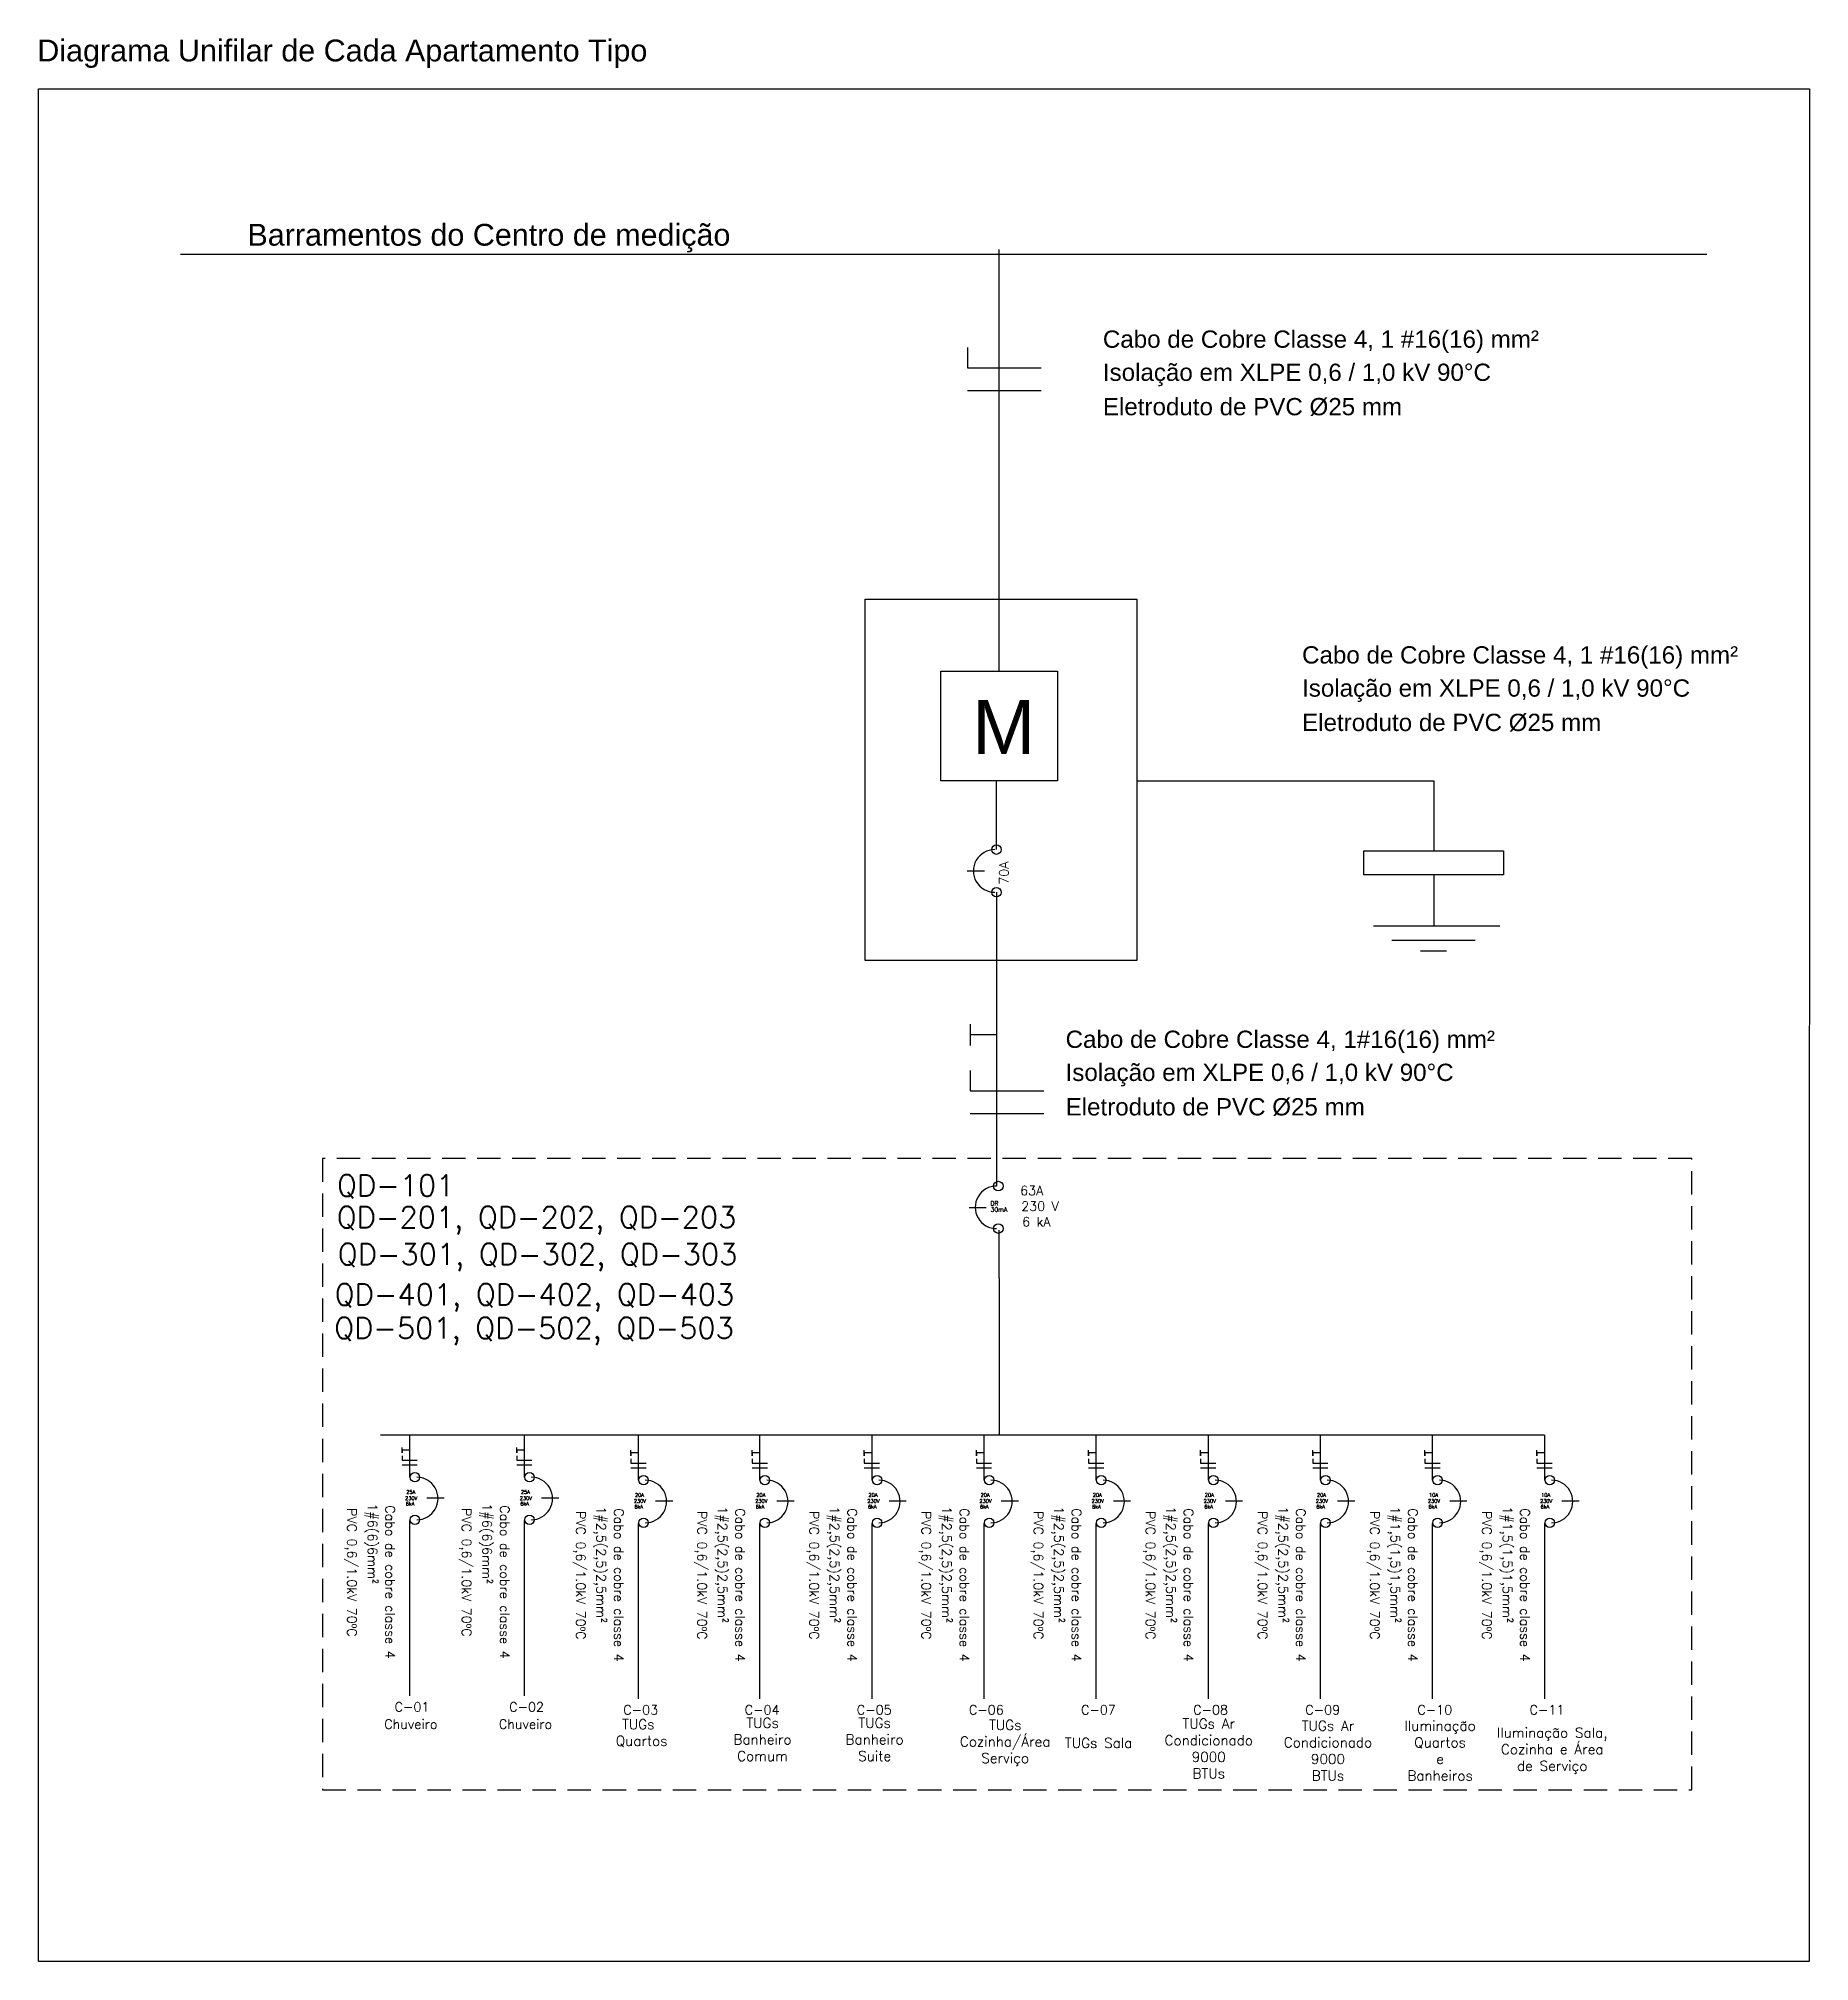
# Model space of a CAD drawing. Header units: millimetres. Extents: x 2991 to 3503, y 2795 to 2987.
# Drawn here: x 3054.49 to 3073.45, y 2841.67 to 2862.26 of the extents above; entities that cross this region are included whole.
import ezdxf

# ---------------------------------------------------------------- set-up
doc = ezdxf.new("R2010")
doc.units = ezdxf.units.MM
doc.linetypes.add('HIDDEN', pattern=[0.375, 0.25, -0.125])
for name, color, linetype in [('ESCO_37_TOMADAS', 3, 'Continuous'), ('ESCO_50_ELET_ILUMINAÇÃO_TOMADAS', 1, 'Continuous'), ('Pranchas', 3, 'Continuous'), ('PTF', 1, 'Continuous'), ('split', 210, 'Continuous')]:
    doc.layers.add(name, color=color, linetype=linetype)
doc.styles.add('romans', font='romans')
doc.styles.get("Standard").update_dxf_attribs({"font": ''})
doc.styles.get('Standard').set_extended_font_data('Arial')

msp = doc.modelspace()

# ---------------------------------------------------------------- texts
at = {"color": 7, "style": 'romans'}
for s, rotation, p in [('70A', 90, (3064.874, 2853.201)), ('PVC 0,6/1.0kV 70ºC', 270, (3057.796, 2846.527)), ('1#6(6)6mm²', 270, (3058.015, 2846.577)), ('Cabo de cobre classe 4', 270, (3058.205, 2846.557)), ('PVC 0,6/1.0kV 70ºC', 270, (3059.023, 2846.527)), ('1#6(6)6mm²', 270, (3059.242, 2846.577)), ('Cabo de cobre classe 4', 270, (3059.431, 2846.557)), ('PVC 0,6/1.0kV 70ºC', 270, (3060.244, 2846.495)), ('1#2,5(2,5)2,5mm²', 270, (3060.463, 2846.546)), ('Cabo de cobre classe 4', 270, (3060.652, 2846.525)), ('PVC 0,6/1.0kV 70ºC', 270, (3061.543, 2846.495)), ('1#2,5(2,5)2,5mm²', 270, (3061.762, 2846.546)), ('Cabo de cobre classe 4', 270, (3061.951, 2846.525)), ('PVC 0,6/1.0kV 70ºC', 270, (3062.743, 2846.495)), ('1#2,5(2,5)2,5mm²', 270, (3062.962, 2846.546)), ('Cabo de cobre classe 4', 270, (3063.151, 2846.525)), ('PVC 0,6/1.0kV 70ºC', 270, (3063.943, 2846.495)), ('1#2,5(2,5)2,5mm²', 270, (3064.162, 2846.546)), ('Cabo de cobre classe 4', 270, (3064.351, 2846.525)), ('PVC 0,6/1.0kV 70ºC', 270, (3065.143, 2846.495)), ('1#2,5(2,5)2,5mm²', 270, (3065.362, 2846.546)), ('Cabo de cobre classe 4', 270, (3065.551, 2846.525)), ('PVC 0,6/1.0kV 70ºC', 270, (3066.343, 2846.495)), ('1#2,5(2,5)2,5mm²', 270, (3066.562, 2846.546)), ('Cabo de cobre classe 4', 270, (3066.751, 2846.525)), ('PVC 0,6/1.0kV 70ºC', 270, (3067.543, 2846.495)), ('1#2,5(2,5)2,5mm²', 270, (3067.762, 2846.546)), ('Cabo de cobre classe 4', 270, (3067.951, 2846.525)), ('PVC 0,6/1.0kV 70ºC', 270, (3068.743, 2846.495)), ('1#1,5(1,5)1,5mm²', 270, (3068.962, 2846.546)), ('Cabo de cobre classe 4', 270, (3069.151, 2846.525)), ('PVC 0,6/1.0kV 70ºC', 270, (3069.943, 2846.495)), ('1#1,5(1,5)1,5mm²', 270, (3070.162, 2846.546)), ('Cabo de cobre classe 4', 270, (3070.351, 2846.525))]:
    msp.add_text(s, height=0.1, rotation=rotation, dxfattribs=at).set_placement(p)
for s, height, p in [('QD-101', 0.2273, (3057.685, 2849.868)), ('63A', 0.1, (3064.997, 2849.876)), ('QD-201, QD-202, QD-203', 0.22735, (3057.682, 2849.527)), ('DR', 0.0477, (3064.678, 2849.766)), ('30mA', 0.0477, (3064.68, 2849.7)), ('230 V', 0.1, (3065.008, 2849.709)), ('6 kA', 0.1, (3065.018, 2849.543)), ('QD-301, QD-302, QD-303', 0.22735, (3057.693, 2849.132)), ('QD-401, QD-402, QD-403', 0.22735, (3057.66, 2848.701)), ('QD-501, QD-502, QD-503', 0.22735, (3057.655, 2848.341)), ('230V', 0.0391, (3058.415, 2846.613)), ('6kA', 0.0391, (3058.422, 2846.554)), ('25A', 0.0391, (3058.427, 2846.68)), ('230V', 0.0391, (3059.642, 2846.613)), ('6kA', 0.0391, (3059.648, 2846.554)), ('25A', 0.0391, (3059.654, 2846.68)), ('230V', 0.0391, (3060.863, 2846.582)), ('6kA', 0.0391, (3060.869, 2846.522)), ('20A', 0.0391, (3060.875, 2846.648)), ('230V', 0.0391, (3062.162, 2846.582)), ('6kA', 0.0391, (3062.168, 2846.522)), ('20A', 0.0391, (3062.174, 2846.648)), ('230V', 0.0391, (3063.362, 2846.582)), ('6kA', 0.0391, (3063.368, 2846.522)), ('20A', 0.0391, (3063.374, 2846.648)), ('230V', 0.0391, (3064.562, 2846.582)), ('6kA', 0.0391, (3064.568, 2846.522)), ('20A', 0.0391, (3064.574, 2846.648)), ('230V', 0.0391, (3065.762, 2846.582)), ('6kA', 0.0391, (3065.768, 2846.522)), ('20A', 0.0391, (3065.774, 2846.648)), ('230V', 0.0391, (3066.962, 2846.582)), ('6kA', 0.0391, (3066.968, 2846.522)), ('20A', 0.0391, (3066.974, 2846.648)), ('230V', 0.0391, (3068.162, 2846.582)), ('6kA', 0.0391, (3068.168, 2846.522)), ('20A', 0.0391, (3068.174, 2846.648)), ('230V', 0.0391, (3069.362, 2846.582)), ('6kA', 0.0391, (3069.368, 2846.522)), ('10A', 0.0391, (3069.374, 2846.648)), ('230V', 0.0391, (3070.562, 2846.582)), ('6kA', 0.0391, (3070.568, 2846.522)), ('10A', 0.0391, (3070.574, 2846.648)), ('C-01', 0.1, (3058.302, 2844.347)), ('C-02', 0.1, (3059.528, 2844.347)), ('C-03', 0.1, (3060.75, 2844.316)), ('C-04', 0.1, (3062.049, 2844.316)), ('C-05', 0.1, (3063.249, 2844.316)), ('C-06', 0.1, (3064.449, 2844.316)), ('C-07', 0.1, (3065.649, 2844.316)), ('C-08', 0.1, (3066.849, 2844.316)), ('C-09', 0.1, (3068.049, 2844.316)), ('C-10', 0.1, (3069.249, 2844.316)), ('C-11', 0.1, (3070.449, 2844.316)), ('Chuveiro', 0.1, (3058.191, 2844.163)), ('Chuveiro', 0.1, (3059.418, 2844.163))]:
    msp.add_text(s, height=height, dxfattribs=at).set_placement(p)
at = {"color": 7, "attachment_point": 5, "style": 'romans'}
for s, width, insert, char_height in [('TUGs  Quartos', 0.68945, (3060.946, 2844.118), 0.10663), ('TUGs Banheiro\\PComum', 0.68945, (3062.24, 2844.049), 0.10663), ('TUGs Banheiro\\PSuite', 0.68945, (3063.44, 2844.049), 0.10663), ('TUGs Cozinha/Área Serviço', 0.68945, (3064.837, 2844.012), 0.10663), ('TUGs Ar Condicionado 9000 BTUs', 0.68945, (3067.016, 2843.952), 0.10663), ('TUGs Ar Condicionado 9000 BTUs', 0.68945, (3068.292, 2843.929), 0.10663), ('Iluminação Quartos e Banheiros', 0.68945, (3069.492, 2843.929), 0.10663), ('Iluminação Sala, Cozinha e Área de Serviço', 1.33371, (3070.692, 2843.929), 0.10663), ('TUGs Sala', 0.68945, (3065.837, 2844.012), 0.1066)]:
    msp.add_mtext_dynamic_manual_height_columns(s, width=width, gutter_width=0.533, heights=[0], dxfattribs=dict(at, insert=insert, char_height=char_height))
at = {"layer": 'ESCO_37_TOMADAS'}
for s, height, p in [('Barramentos do Centro de medição', 0.23361, (3056.727, 2860.044)), ('M', 0.579, (3064.485, 2854.602))]:
    msp.add_text(s, height=height, dxfattribs=at).set_placement(p)
at = {"layer": 'ESCO_50_ELET_ILUMINAÇÃO_TOMADAS'}
msp.add_text('Diagrama Unifilar de Cada Apartamento Tipo', height=0.23361, dxfattribs=at).set_placement((3054.478, 2862.017))
at = {"layer": 'PTF', "char_height": 0.18497, "attachment_point": 1}
for s, insert in [('Cabo de Cobre Classe 4, 1 #16(16) mm²', (3065.883, 2859.136)), ('\\A1;Isolação em XLPE 0,6 / 1,0 kV 90°C', (3065.883, 2858.781)), ('\\A1;Eletroduto de PVC %%C25 mm ', (3065.883, 2858.413)), ('Cabo de Cobre Classe 4, 1#16(16) mm²', (3065.484, 2851.639)), ('\\A1;Isolação em XLPE 0,6 / 1,0 kV 90°C', (3065.484, 2851.285)), ('\\A1;Eletroduto de PVC %%C25 mm ', (3065.484, 2850.916))]:
    msp.add_mtext_dynamic_manual_height_columns(s, width=4.8531, gutter_width=0.925, heights=[0], dxfattribs=dict(at, insert=insert))
at = {"layer": 'PTF', "color": 6, "char_height": 0.18497, "attachment_point": 1}
for s, insert in [('Cabo de Cobre Classe 4, 1 #16(16) mm²', (3068.015, 2855.755)), ('\\A1;Isolação em XLPE 0,6 / 1,0 kV 90°C', (3068.015, 2855.4)), ('\\A1;Eletroduto de PVC %%C25 mm ', (3068.015, 2855.032))]:
    msp.add_mtext_dynamic_manual_height_columns(s, width=4.8531, gutter_width=0.925, heights=[0], dxfattribs=dict(at, insert=insert))

# ---------------------------------------------------------------- linework, layer by layer
at = {"color": 6}
for p, q in [((3064.431, 2853.349), (3064.615, 2853.349)), ((3064.451, 2849.747), (3064.635, 2849.747)), ((3064.772, 2848.991), (3064.772, 2849.501)), ((3070.609, 2847.306), (3058.15, 2847.306)), ((3058.463, 2847.306), (3058.463, 2846.857)), ((3059.689, 2847.306), (3059.689, 2846.857)), ((3060.91, 2847.306), (3060.91, 2846.826)), ((3062.209, 2847.306), (3062.209, 2846.826)), ((3063.409, 2847.306), (3063.409, 2846.826)), ((3064.609, 2847.306), (3064.609, 2846.826)), ((3065.809, 2847.306), (3065.809, 2846.826)), ((3067.009, 2847.306), (3067.009, 2846.826)), ((3068.209, 2847.306), (3068.209, 2846.826)), ((3069.409, 2847.306), (3069.409, 2846.826)), ((3070.609, 2847.306), (3070.609, 2846.826)), ((3058.832, 2846.632), (3058.648, 2846.632)), ((3060.059, 2846.632), (3059.875, 2846.632)), ((3061.28, 2846.601), (3061.096, 2846.601)), ((3062.579, 2846.601), (3062.395, 2846.601)), ((3063.779, 2846.601), (3063.595, 2846.601)), ((3064.979, 2846.601), (3064.795, 2846.601)), ((3066.179, 2846.601), (3065.995, 2846.601)), ((3067.379, 2846.601), (3067.195, 2846.601)), ((3068.579, 2846.601), (3068.395, 2846.601)), ((3069.779, 2846.601), (3069.595, 2846.601)), ((3070.979, 2846.601), (3070.795, 2846.601)), ((3058.463, 2846.393), (3058.463, 2844.517)), ((3059.689, 2846.393), (3059.689, 2844.517)), ((3060.91, 2846.362), (3060.91, 2844.486)), ((3062.209, 2846.362), (3062.209, 2844.486)), ((3063.409, 2846.362), (3063.409, 2844.486)), ((3064.609, 2846.362), (3064.609, 2844.486)), ((3065.809, 2846.362), (3065.809, 2844.486)), ((3067.009, 2846.362), (3067.009, 2844.486)), ((3068.209, 2846.362), (3068.209, 2844.486)), ((3069.409, 2846.362), (3069.409, 2844.486)), ((3070.609, 2846.362), (3070.609, 2844.486))]:
    msp.add_line(p, q, dxfattribs=at)
at = {"color": 7, "linetype": 'HIDDEN'}
for p, q in [((3072.185, 2850.27), (3057.529, 2850.27)), ((3057.529, 2850.27), (3057.529, 2843.51)), ((3072.185, 2843.51), (3072.185, 2850.27)), ((3057.529, 2843.51), (3072.185, 2843.51))]:
    msp.add_line(p, q, dxfattribs=at)
at = {"color": 7}
for centre in [(3064.744, 2853.577), (3064.744, 2853.121), (3064.764, 2849.975), (3064.764, 2849.519), (3058.519, 2846.857), (3059.746, 2846.857), (3060.967, 2846.826), (3062.266, 2846.826), (3063.466, 2846.826), (3064.666, 2846.826), (3065.866, 2846.826), (3067.066, 2846.826), (3068.266, 2846.826), (3069.466, 2846.826), (3070.666, 2846.826), (3058.519, 2846.401), (3059.746, 2846.401), (3060.967, 2846.369), (3062.266, 2846.369), (3063.466, 2846.369), (3064.666, 2846.369), (3065.866, 2846.369), (3067.066, 2846.369), (3068.266, 2846.369), (3069.466, 2846.369), (3070.666, 2846.369)]:
    msp.add_circle(centre, 0.0505, dxfattribs=at)
at = {"color": 4}
for centre, start, end in [((3064.725, 2853.349), 89.8656, 270.134), ((3064.745, 2849.747), 89.8656, 270.134), ((3058.539, 2846.629), 269.8656, 90.134), ((3059.765, 2846.629), 269.8656, 90.134), ((3060.986, 2846.597), 269.8656, 90.134), ((3062.285, 2846.597), 269.8656, 90.134), ((3063.485, 2846.597), 269.8656, 90.134), ((3064.685, 2846.597), 269.8656, 90.134), ((3065.885, 2846.597), 269.8656, 90.134), ((3067.085, 2846.597), 269.8656, 90.134), ((3068.285, 2846.597), 269.8656, 90.134), ((3069.485, 2846.597), 269.8656, 90.134), ((3070.685, 2846.597), 269.8656, 90.134)]:
    msp.add_arc(centre, 0.228, start, end, dxfattribs=at)
at = {"layer": 'ESCO_37_TOMADAS'}
for p, q in [((3056.009, 2859.953), (3072.346, 2859.953)), ((3064.773, 2855.489), (3064.773, 2860.003)), ((3064.435, 2858.953), (3064.435, 2858.735)), ((3064.435, 2858.735), (3065.223, 2858.735)), ((3064.435, 2858.494), (3065.223, 2858.494)), ((3064.744, 2853.577), (3064.744, 2854.315)), ((3064.464, 2851.707), (3064.464, 2851.598)), ((3064.464, 2851.598), (3064.745, 2851.598)), ((3064.464, 2851.212), (3064.464, 2850.993)), ((3064.464, 2850.993), (3065.252, 2850.993)), ((3064.464, 2850.753), (3065.252, 2850.753)), ((3064.772, 2848.991), (3064.772, 2847.306)), ((3058.382, 2847.119), (3058.382, 2847.177)), ((3059.609, 2847.119), (3059.609, 2847.177)), ((3058.463, 2847.148), (3058.382, 2847.148)), ((3058.382, 2847.148), (3058.382, 2847.119)), ((3058.382, 2847.085), (3058.382, 2847.04)), ((3058.382, 2847.04), (3058.545, 2847.04)), ((3058.382, 2846.99), (3058.545, 2846.99)), ((3059.689, 2847.148), (3059.609, 2847.148)), ((3059.609, 2847.148), (3059.609, 2847.119)), ((3059.609, 2847.085), (3059.609, 2847.04)), ((3059.609, 2847.04), (3059.772, 2847.04)), ((3059.609, 2846.99), (3059.772, 2846.99)), ((3060.83, 2847.088), (3060.83, 2847.146)), ((3060.91, 2847.117), (3060.83, 2847.117)), ((3060.83, 2847.117), (3060.83, 2847.088)), ((3060.83, 2847.054), (3060.83, 2847.008)), ((3060.83, 2847.008), (3060.993, 2847.008)), ((3062.129, 2847.088), (3062.129, 2847.146)), ((3062.209, 2847.117), (3062.129, 2847.117)), ((3062.129, 2847.117), (3062.129, 2847.088)), ((3062.129, 2847.054), (3062.129, 2847.008)), ((3062.129, 2847.008), (3062.292, 2847.008)), ((3063.329, 2847.088), (3063.329, 2847.146)), ((3063.409, 2847.117), (3063.329, 2847.117)), ((3063.329, 2847.117), (3063.329, 2847.088)), ((3063.329, 2847.054), (3063.329, 2847.008)), ((3063.329, 2847.008), (3063.492, 2847.008)), ((3064.529, 2847.088), (3064.529, 2847.146)), ((3064.609, 2847.117), (3064.529, 2847.117)), ((3064.529, 2847.117), (3064.529, 2847.088)), ((3064.529, 2847.054), (3064.529, 2847.008)), ((3064.529, 2847.008), (3064.692, 2847.008)), ((3065.729, 2847.088), (3065.729, 2847.146)), ((3065.809, 2847.117), (3065.729, 2847.117)), ((3065.729, 2847.117), (3065.729, 2847.088)), ((3065.729, 2847.054), (3065.729, 2847.008)), ((3065.729, 2847.008), (3065.892, 2847.008)), ((3066.929, 2847.088), (3066.929, 2847.146)), ((3067.009, 2847.117), (3066.929, 2847.117)), ((3066.929, 2847.117), (3066.929, 2847.088)), ((3066.929, 2847.054), (3066.929, 2847.008)), ((3066.929, 2847.008), (3067.092, 2847.008)), ((3068.129, 2847.088), (3068.129, 2847.146)), ((3068.209, 2847.117), (3068.129, 2847.117)), ((3068.129, 2847.117), (3068.129, 2847.088)), ((3068.129, 2847.054), (3068.129, 2847.008)), ((3068.129, 2847.008), (3068.292, 2847.008)), ((3069.329, 2847.088), (3069.329, 2847.146)), ((3069.409, 2847.117), (3069.329, 2847.117)), ((3069.329, 2847.117), (3069.329, 2847.088)), ((3069.329, 2847.054), (3069.329, 2847.008)), ((3069.329, 2847.008), (3069.492, 2847.008)), ((3070.529, 2847.088), (3070.529, 2847.146)), ((3070.609, 2847.117), (3070.529, 2847.117)), ((3070.529, 2847.117), (3070.529, 2847.088)), ((3070.529, 2847.054), (3070.529, 2847.008)), ((3070.529, 2847.008), (3070.692, 2847.008)), ((3060.83, 2846.958), (3060.993, 2846.958)), ((3062.129, 2846.958), (3062.292, 2846.958)), ((3063.329, 2846.958), (3063.492, 2846.958)), ((3064.529, 2846.958), (3064.692, 2846.958)), ((3065.729, 2846.958), (3065.892, 2846.958)), ((3066.929, 2846.958), (3067.092, 2846.958)), ((3068.129, 2846.958), (3068.292, 2846.958)), ((3069.329, 2846.958), (3069.492, 2846.958)), ((3070.529, 2846.958), (3070.692, 2846.958))]:
    msp.add_line(p, q, dxfattribs=at)
msp.add_lwpolyline([(3063.337, 2856.259), (3066.247, 2856.259), (3066.247, 2852.39), (3063.337, 2852.39)], close=True, dxfattribs=at)
at = {"layer": 'ESCO_37_TOMADAS', "color": 7}
msp.add_lwpolyline([(3064.147, 2855.489), (3065.399, 2855.489), (3065.399, 2854.315), (3064.147, 2854.315)], close=True, dxfattribs=at)
at = {"layer": 'Pranchas'}
for p, q in [((3064.744, 2853.121), (3064.745, 2849.975)), ((3064.464, 2851.707), (3064.464, 2851.48))]:
    msp.add_line(p, q, dxfattribs=at)
at = {"layer": 'PTF', "color": 6}
for p, q in [((3066.247, 2854.315), (3069.424, 2854.315)), ((3069.424, 2854.315), (3069.424, 2853.564)), ((3069.424, 2853.309), (3069.424, 2852.76))]:
    msp.add_line(p, q, dxfattribs=at)
at = {"layer": 'PTF'}
msp.add_lwpolyline([(3054.492, 2861.725), (3073.446, 2861.725), (3073.441, 2841.671), (3054.49, 2841.671)], close=True, dxfattribs=at)
at = {"layer": 'PTF', "color": 6}
msp.add_lwpolyline([(3068.677, 2853.564), (3070.17, 2853.564), (3070.17, 2853.309), (3068.677, 2853.309)], close=True, dxfattribs=at)
at = {"layer": 'split'}
for p, q in [((3068.778, 2852.76), (3070.132, 2852.76)), ((3068.977, 2852.608), (3069.866, 2852.608)), ((3069.283, 2852.494), (3069.562, 2852.494))]:
    msp.add_line(p, q, dxfattribs=at)

msp.set_redraw_order([(e.dxf.handle, doc.entitydb.next_handle()) for e in msp.query("TEXT MTEXT ATTDEF DIMENSION ARC_DIMENSION")])  # texts and dimensions are drawn at this point

doc.saveas('drawing.dxf')
